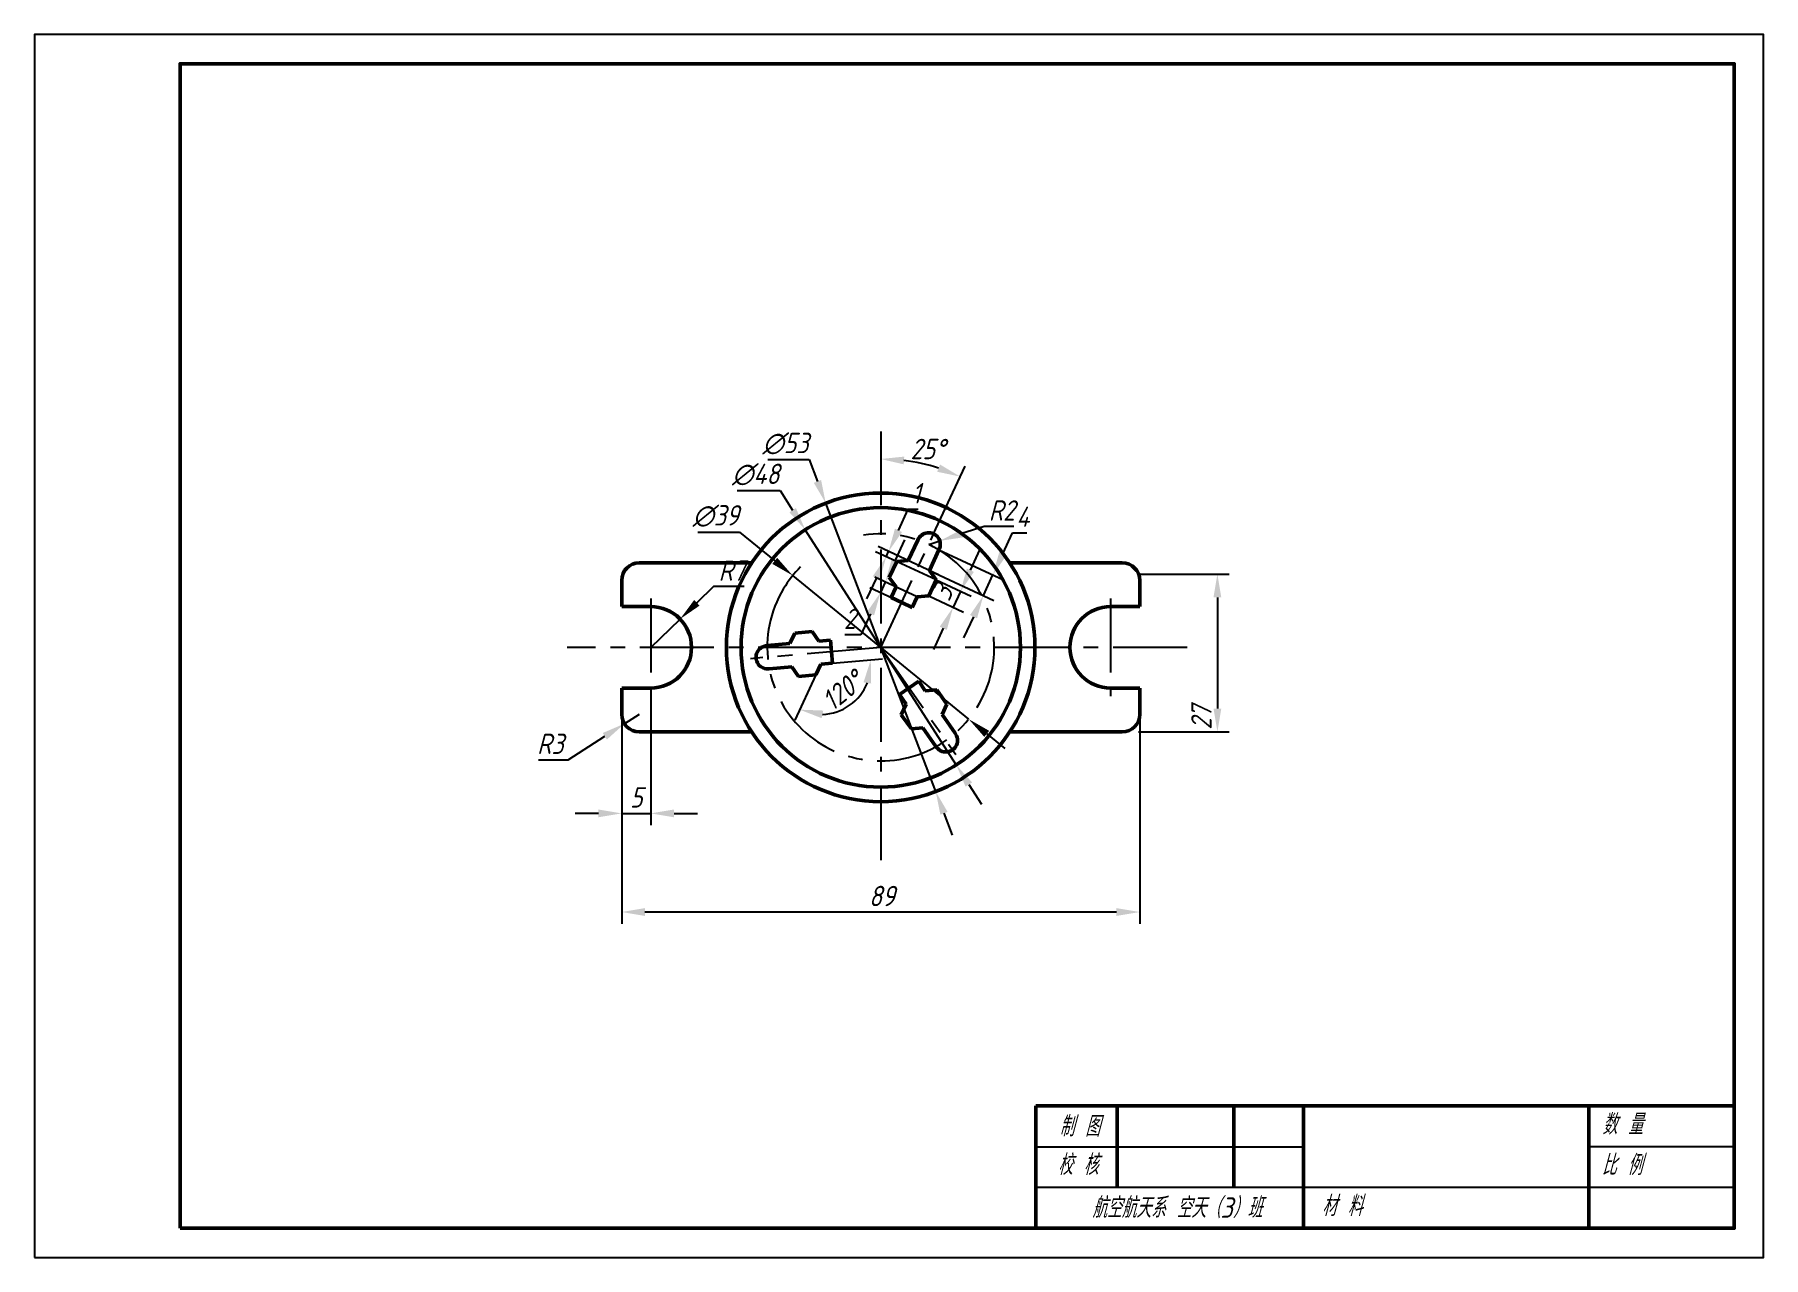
# Model space of a CAD drawing. Header units: millimetres. Extents: x 1 to 2971, y 6 to 1476.
# Drawn here: x 446.5 to 743.5, y 635.6 to 845.6 of the extents above; entities that cross this region are included whole.
import ezdxf

# ---------------------------------------------------------------- set-up
doc = ezdxf.new("R2010")
doc.units = ezdxf.units.MM
doc.header["$PDMODE"] = 35
doc.linetypes.add('CENTER', pattern=[50.8, 31.75, -6.35, 6.35, -6.35])
for name, color, linetype, lineweight in [('尺寸标注', 7, 'Continuous', 25), ('文字标注', 7, 'Continuous', 25), ('点画线', 1, 'CENTER', 25), ('粗实线', 7, 'Continuous', 50), ('细实线', 3, 'Continuous', 25)]:
    doc.layers.add(name, color=color, linetype=linetype, lineweight=lineweight)
doc.styles.add('国标汉字', font='gbeitc.shx', dxfattribs={"height": 3.5, "bigfont": 'gbcbig.shx'})
doc.dimstyles.new('国标尺寸', dxfattribs={"dimtxt": 3.5, "dimasz": 4, "dimexe": 2, "dimexo": 0, "dimgap": 1, "dimtad": 1, "dimtoh": 1, "dimdec": 0, "dimdsep": 46, "dimtxsty": '国标汉字', "dimcen": 3.5, "dimclre": 256, "dimaunit": 1, "dimadec": 0, "dimazin": 0, "dimtfac": 1, "dimtdec": 0, "dimtmove": 0, "dimatfit": 3, "dimfxl": 1, "dimarcsym": 0})

msp = doc.modelspace()

# ---------------------------------------------------------------- texts
at = {"layer": '文字标注', "style": '国标汉字'}
for s, p in [('制 图', (622.51, 656.41)), ('数 量', (715.79, 656.76)), ('校 核', (622.24, 649.81)), ('比 例', (715.68, 649.77)), ('航空航天系 空天（3）班', (628.14, 642.45)), ('材 料', (667.62, 642.74))]:
    msp.add_text(s, height=3.5, dxfattribs=at).set_placement(p)

# ---------------------------------------------------------------- blocks, each defined once
blk = doc.blocks.new('*D193')
at = {"layer": 'Defpoints', "color": 0, "transparency": 16777216}
for p in [(591.83, 777.51), (596.52, 772.41), (601.32, 760.76), (591.83, 740.41), (591.83, 703.31)]:
    blk.add_point(p, dxfattribs=at)
at = {"layer": '尺寸标注', "lineweight": -2, "transparency": 16777216}
blk.add_line((601.32, 760.76), (606.35, 771.54), dxfattribs=at)
at = {"layer": '尺寸标注', "color": 0, "lineweight": -2, "transparency": 16777216}
blk.add_arc((591.83, 740.41), 32.34, 72.0907, 82.9093, dxfattribs=at)
at = {"layer": '尺寸标注', "color": 0, "transparency": 16777216}
for points in [[(595.78, 771.84), (595.87, 773.17), (591.83, 772.76)], [(602.02, 771.81), (601.53, 770.57), (605.5, 769.73)]]:
    blk.add_solid(points, dxfattribs=at)
at = {"layer": '尺寸标注', "color": 0, "transparency": 16777216, "insert": (599.91, 774.48), "char_height": 3.5, "attachment_point": 5, "style": '国标汉字'}
blk.add_mtext('25°', dxfattribs=at)
blk = doc.blocks.new('*D194')
at = {"layer": 'Defpoints', "color": 0, "transparency": 16777216}
for p in [(581.55, 737.51), (581.55, 737.51), (583.54, 737.68), (580.7, 735.69), (583.77, 729.19)]:
    blk.add_point(p, dxfattribs=at)
at = {"layer": '尺寸标注', "lineweight": -2, "transparency": 16777216}
for p, q in [((583.54, 737.68), (592.11, 738.43)), ((580.7, 735.69), (577.06, 727.89))]:
    blk.add_line(p, q, dxfattribs=at)
at = {"layer": '尺寸标注', "color": 0, "lineweight": -2, "transparency": 16777216}
blk.add_arc((581.55, 737.51), 8.61, 271.8733, 338.1267, dxfattribs=at)
at = {"layer": '尺寸标注', "color": 0, "transparency": 16777216}
for points in [[(588.88, 734.4), (590.19, 734.2), (590.12, 738.26)], [(581.69, 728.25), (581.96, 729.56), (577.91, 729.71)]]:
    blk.add_solid(points, dxfattribs=at)
at = {"layer": '尺寸标注', "color": 0, "transparency": 16777216, "insert": (585.24, 732.96), "char_height": 3.5, "attachment_point": 5, "rotation": 39.0298, "style": '国标汉字'}
blk.add_mtext('120°', dxfattribs=at)
blk = doc.blocks.new('*D195')
at = {"layer": 'Defpoints', "color": 0, "transparency": 16777216}
for p in [(582.39, 765.17), (601.28, 715.65)]:
    blk.add_point(p, dxfattribs=at)
at = {"layer": '尺寸标注', "color": 0, "lineweight": -2, "transparency": 16777216}
for p, q in [((572.41, 772.65), (579.54, 772.65)), ((579.54, 772.65), (580.96, 768.91)), ((601.28, 715.65), (582.39, 765.17)), ((602.7, 711.92), (604.13, 708.18))]:
    blk.add_line(p, q, dxfattribs=at)
at = {"layer": '尺寸标注', "color": 0, "transparency": 16777216}
for points in [[(581.59, 769.15), (580.34, 768.67), (582.39, 765.17)], [(603.32, 712.15), (602.08, 711.68), (601.28, 715.65)]]:
    blk.add_solid(points, dxfattribs=at)
at = {"layer": '尺寸标注', "color": 0, "transparency": 16777216, "insert": (575.48, 775.4), "char_height": 3.5, "attachment_point": 5, "style": '国标汉字'}
blk.add_mtext('∅53', dxfattribs=at)
blk = doc.blocks.new('*D196')
at = {"layer": 'Defpoints', "color": 0, "transparency": 16777216}
for p in [(578.86, 760.61), (604.81, 720.22)]:
    blk.add_point(p, dxfattribs=at)
at = {"layer": '尺寸标注', "color": 0, "lineweight": -2, "transparency": 16777216}
for p, q in [((567.19, 767.34), (574.54, 767.34)), ((574.54, 767.34), (576.7, 763.97)), ((604.81, 720.22), (578.86, 760.61)), ((606.97, 716.86), (609.13, 713.49))]:
    blk.add_line(p, q, dxfattribs=at)
at = {"layer": '尺寸标注', "color": 0, "transparency": 16777216}
for points in [[(577.26, 764.33), (576.14, 763.61), (578.86, 760.61)], [(607.53, 717.22), (606.41, 716.5), (604.81, 720.22)]]:
    blk.add_solid(points, dxfattribs=at)
at = {"layer": '尺寸标注', "color": 0, "transparency": 16777216, "insert": (570.36, 770.09), "char_height": 3.5, "attachment_point": 5, "style": '国标汉字'}
blk.add_mtext('∅48', dxfattribs=at)
blk = doc.blocks.new('*D197')
at = {"layer": 'Defpoints', "color": 0, "transparency": 16777216}
for p in [(576.72, 752.74), (606.94, 728.09)]:
    blk.add_point(p, dxfattribs=at)
at = {"layer": '尺寸标注', "color": 0, "lineweight": -2, "transparency": 16777216}
for p, q in [((560.43, 760.22), (567.56, 760.22)), ((567.56, 760.22), (573.62, 755.27)), ((606.94, 728.09), (576.72, 752.74)), ((610.04, 725.56), (613.14, 723.03))]:
    blk.add_line(p, q, dxfattribs=at)
at = {"layer": '尺寸标注', "lineweight": -2, "transparency": 16777216}
blk.add_arc((591.83, 740.41), 19.5, 134.9155, 148.8474, dxfattribs=at)
at = {"layer": '尺寸标注', "color": 0, "transparency": 16777216}
for points in [[(574.05, 755.79), (573.2, 754.75), (576.72, 752.74)], [(610.46, 726.08), (609.62, 725.04), (606.94, 728.09)]]:
    blk.add_solid(points, dxfattribs=at)
at = {"layer": '尺寸标注', "color": 0, "transparency": 16777216, "insert": (563.49, 762.97), "char_height": 3.5, "attachment_point": 5, "style": '国标汉字'}
blk.add_mtext('∅39', dxfattribs=at)
blk = doc.blocks.new('*D198')
at = {"layer": 'Defpoints', "color": 0, "transparency": 16777216}
for p in [(557.37, 745.28), (552.33, 740.41)]:
    blk.add_point(p, dxfattribs=at)
at = {"layer": '尺寸标注', "color": 0, "lineweight": -2, "transparency": 16777216}
for p, q in [((563.12, 750.84), (560.24, 748.06)), ((568.35, 750.84), (563.12, 750.84)), ((552.33, 740.41), (557.37, 745.28))]:
    blk.add_line(p, q, dxfattribs=at)
at = {"layer": '尺寸标注', "color": 0, "transparency": 16777216}
blk.add_solid([(559.78, 748.54), (560.71, 747.58), (557.37, 745.28)], dxfattribs=at)
at = {"layer": '尺寸标注', "color": 0, "transparency": 16777216, "insert": (566.24, 753.59), "char_height": 3.5, "attachment_point": 5, "style": '国标汉字'}
blk.add_mtext('R7', dxfattribs=at)
blk = doc.blocks.new('*D199')
at = {"layer": 'Defpoints', "color": 0, "transparency": 16777216}
for p in [(600.07, 758.09), (601.98, 758.7)]:
    blk.add_point(p, dxfattribs=at)
at = {"layer": '尺寸标注', "color": 0, "lineweight": -2, "transparency": 16777216}
for p, q in [((609.59, 761.17), (605.78, 759.94)), ((614.67, 761.17), (609.59, 761.17)), ((600.07, 758.09), (601.98, 758.7))]:
    blk.add_line(p, q, dxfattribs=at)
at = {"layer": '尺寸标注', "color": 0, "transparency": 16777216}
blk.add_solid([(605.58, 760.57), (605.99, 759.3), (601.98, 758.7)], dxfattribs=at)
at = {"layer": '尺寸标注', "color": 0, "transparency": 16777216, "insert": (612.63, 763.92), "char_height": 3.5, "attachment_point": 5, "style": '国标汉字'}
blk.add_mtext('R2', dxfattribs=at)
blk = doc.blocks.new('*D200')
at = {"layer": 'Defpoints', "color": 0, "transparency": 16777216}
for p in [(636.13, 753), (636.13, 725.91), (649.67, 725.91)]:
    blk.add_point(p, dxfattribs=at)
at = {"layer": '尺寸标注', "lineweight": -2, "transparency": 16777216}
for p, q in [((636.13, 753), (651.67, 753)), ((636.13, 725.91), (651.67, 725.91))]:
    blk.add_line(p, q, dxfattribs=at)
at = {"layer": '尺寸标注', "color": 0, "lineweight": -2, "transparency": 16777216}
blk.add_line((649.67, 749), (649.67, 729.91), dxfattribs=at)
at = {"layer": '尺寸标注', "color": 0, "transparency": 16777216}
for points in [[(649, 749), (650.34, 749), (649.67, 753)], [(649, 729.91), (650.34, 729.91), (649.67, 725.91)]]:
    blk.add_solid(points, dxfattribs=at)
at = {"layer": '尺寸标注', "color": 0, "transparency": 16777216, "insert": (646.92, 728.33), "char_height": 3.5, "attachment_point": 5, "rotation": 90, "style": '国标汉字'}
blk.add_mtext('27', dxfattribs=at)
blk = doc.blocks.new('*D201')
at = {"layer": 'Defpoints', "color": 0, "transparency": 16777216}
for p in [(547.33, 728.91), (636.33, 728.91), (547.33, 694.96)]:
    blk.add_point(p, dxfattribs=at)
at = {"layer": '尺寸标注', "lineweight": -2, "transparency": 16777216}
for p, q in [((547.33, 728.91), (547.33, 692.96)), ((636.33, 728.91), (636.33, 692.96))]:
    blk.add_line(p, q, dxfattribs=at)
at = {"layer": '尺寸标注', "color": 0, "lineweight": -2, "transparency": 16777216}
blk.add_line((632.33, 694.96), (551.33, 694.96), dxfattribs=at)
at = {"layer": '尺寸标注', "color": 0, "transparency": 16777216}
for points in [[(551.33, 695.63), (551.33, 694.29), (547.33, 694.96)], [(632.33, 695.63), (632.33, 694.29), (636.33, 694.96)]]:
    blk.add_solid(points, dxfattribs=at)
at = {"layer": '尺寸标注', "color": 0, "transparency": 16777216, "insert": (592.02, 697.71), "char_height": 3.5, "attachment_point": 5, "style": '国标汉字'}
blk.add_mtext('89', dxfattribs=at)
blk = doc.blocks.new('*D202')
at = {"layer": 'Defpoints', "color": 0, "transparency": 16777216}
for p in [(552.33, 732.01), (547.33, 728.91), (552.33, 711.9)]:
    blk.add_point(p, dxfattribs=at)
at = {"layer": '尺寸标注', "lineweight": -2, "transparency": 16777216}
for p, q in [((552.33, 732.01), (552.33, 709.9)), ((547.33, 728.91), (547.33, 709.9))]:
    blk.add_line(p, q, dxfattribs=at)
at = {"layer": '尺寸标注', "color": 0, "lineweight": -2, "transparency": 16777216}
for p, q in [((543.33, 711.9), (539.33, 711.9)), ((547.33, 711.9), (552.33, 711.9)), ((556.33, 711.9), (560.33, 711.9))]:
    blk.add_line(p, q, dxfattribs=at)
at = {"layer": '尺寸标注', "color": 0, "transparency": 16777216}
for points in [[(543.33, 712.57), (543.33, 711.23), (547.33, 711.9)], [(556.33, 712.57), (556.33, 711.23), (552.33, 711.9)]]:
    blk.add_solid(points, dxfattribs=at)
at = {"layer": '尺寸标注', "color": 0, "transparency": 16777216, "insert": (549.83, 714.65), "char_height": 3.5, "attachment_point": 5, "style": '国标汉字'}
blk.add_mtext('5', dxfattribs=at)
blk = doc.blocks.new('*D203')
at = {"layer": 'Defpoints', "color": 0, "transparency": 16777216}
for p in [(550.33, 728.91), (547.81, 727.3)]:
    blk.add_point(p, dxfattribs=at)
at = {"layer": '尺寸标注', "color": 0, "lineweight": -2, "transparency": 16777216}
for p, q in [((550.33, 728.91), (547.81, 727.3)), ((538.12, 721.1), (544.44, 725.14)), ((533.03, 721.1), (538.12, 721.1))]:
    blk.add_line(p, q, dxfattribs=at)
at = {"layer": '尺寸标注', "color": 0, "transparency": 16777216}
blk.add_solid([(544.08, 725.71), (544.79, 724.58), (547.81, 727.3)], dxfattribs=at)
at = {"layer": '尺寸标注', "color": 0, "transparency": 16777216, "insert": (535.07, 723.85), "char_height": 3.5, "attachment_point": 5, "style": '国标汉字'}
blk.add_mtext('R3', dxfattribs=at)
blk = doc.blocks.new('*D204')
at = {"layer": 'Defpoints', "color": 0, "transparency": 16777216}
for p in [(601.84, 757.15), (600.2, 753.62), (609.46, 749.3)]:
    blk.add_point(p, dxfattribs=at)
at = {"layer": '尺寸标注', "color": 0, "lineweight": -2, "transparency": 16777216}
for p, q in [((612.79, 756.46), (614.48, 760.09)), ((614.48, 760.09), (616.94, 760.09)), ((609.46, 749.3), (611.11, 752.84)), ((607.77, 745.68), (606.08, 742.05))]:
    blk.add_line(p, q, dxfattribs=at)
at = {"layer": '尺寸标注', "lineweight": -2, "transparency": 16777216}
for p, q in [((601.84, 757.15), (612.92, 751.99)), ((600.2, 753.62), (611.27, 748.46))]:
    blk.add_line(p, q, dxfattribs=at)
at = {"layer": '尺寸标注', "color": 0, "transparency": 16777216}
for points in [[(612.19, 756.74), (613.4, 756.18), (611.11, 752.84)], [(607.17, 745.96), (608.38, 745.4), (609.46, 749.3)]]:
    blk.add_solid(points, dxfattribs=at)
at = {"layer": '尺寸标注', "color": 0, "transparency": 16777216, "insert": (616.21, 762.84), "char_height": 3.5, "attachment_point": 5, "style": '国标汉字'}
blk.add_mtext('4', dxfattribs=at)
blk = doc.blocks.new('*D205')
at = {"layer": 'Defpoints', "color": 0, "transparency": 16777216}
for p in [(593.19, 756.88), (601.34, 751.98), (601.77, 752.89)]:
    blk.add_point(p, dxfattribs=at)
at = {"layer": '尺寸标注', "color": 0, "lineweight": -2, "transparency": 16777216}
for p, q in [((594.88, 760.5), (596.57, 764.13)), ((596.57, 764.13), (598.29, 764.13)), ((592.77, 755.97), (593.19, 756.88)), ((591.08, 752.34), (589.39, 748.72))]:
    blk.add_line(p, q, dxfattribs=at)
at = {"layer": '尺寸标注', "lineweight": -2, "transparency": 16777216}
for p, q in [((601.77, 752.89), (591.38, 757.72)), ((601.34, 751.98), (590.95, 756.81))]:
    blk.add_line(p, q, dxfattribs=at)
at = {"layer": '尺寸标注', "color": 0, "transparency": 16777216}
for points in [[(594.27, 760.79), (595.48, 760.22), (593.19, 756.88)], [(590.47, 752.63), (591.68, 752.06), (592.77, 755.97)]]:
    blk.add_solid(points, dxfattribs=at)
at = {"layer": '尺寸标注', "color": 0, "transparency": 16777216, "insert": (597.93, 766.88), "char_height": 3.5, "attachment_point": 5, "style": '国标汉字'}
blk.add_mtext('1', dxfattribs=at)
blk = doc.blocks.new('*D206')
at = {"layer": 'Defpoints', "color": 0, "transparency": 16777216}
for p in [(601.34, 751.98), (600.08, 749.26), (604.27, 747.3)]:
    blk.add_point(p, dxfattribs=at)
at = {"layer": '尺寸标注', "color": 0, "lineweight": -2, "transparency": 16777216}
for p, q in [((607.23, 753.65), (608.92, 757.27)), ((605.54, 750.02), (604.27, 747.3)), ((602.58, 743.68), (600.89, 740.05))]:
    blk.add_line(p, q, dxfattribs=at)
at = {"layer": '尺寸标注', "lineweight": -2, "transparency": 16777216}
for p, q in [((601.34, 751.98), (607.35, 749.18)), ((600.08, 749.26), (606.08, 746.46))]:
    blk.add_line(p, q, dxfattribs=at)
at = {"layer": '尺寸标注', "color": 0, "transparency": 16777216}
for points in [[(606.62, 753.93), (607.83, 753.37), (605.54, 750.02)], [(601.97, 743.96), (603.18, 743.4), (604.27, 747.3)]]:
    blk.add_solid(points, dxfattribs=at)
at = {"layer": '尺寸标注', "color": 0, "transparency": 16777216, "insert": (602.41, 749.83), "char_height": 3.5, "attachment_point": 5, "rotation": 65, "style": '国标汉字'}
blk.add_mtext('3', dxfattribs=at)
blk = doc.blocks.new('*D207')
at = {"layer": 'Defpoints', "color": 0, "transparency": 16777216}
for p in [(591.78, 749.82), (598.08, 749.08), (597.24, 747.27)]:
    blk.add_point(p, dxfattribs=at)
at = {"layer": '尺寸标注', "color": 0, "lineweight": -2, "transparency": 16777216}
for p, q in [((594.31, 755.26), (596, 758.88)), ((592.62, 751.63), (591.78, 749.82)), ((590.09, 746.19), (588.4, 742.57)), ((588.4, 742.57), (585.65, 742.57))]:
    blk.add_line(p, q, dxfattribs=at)
at = {"layer": '尺寸标注', "lineweight": -2, "transparency": 16777216}
for p, q in [((598.08, 749.08), (590.81, 752.48)), ((597.24, 747.27), (589.97, 750.66))]:
    blk.add_line(p, q, dxfattribs=at)
at = {"layer": '尺寸标注', "color": 0, "transparency": 16777216}
for points in [[(593.71, 755.54), (594.92, 754.97), (592.62, 751.63)], [(589.48, 746.47), (590.69, 745.91), (591.78, 749.82)]]:
    blk.add_solid(points, dxfattribs=at)
at = {"layer": '尺寸标注', "color": 0, "transparency": 16777216, "insert": (586.52, 745.32), "char_height": 3.5, "attachment_point": 5, "style": '国标汉字'}
blk.add_mtext('2', dxfattribs=at)

# ---------------------------------------------------------------- dimensions: what is measured, and where the dimension line sits
at = {"layer": '尺寸标注'}
for p1, p2, picture, middle in [((601.28, 715.65), (582.39, 765.17), '*D195', (575.48, 775.4)), ((604.81, 720.22), (578.86, 760.61), '*D196', (570.36, 770.09))]:
    dim = msp.add_diameter_dim_2p(p1=p1, p2=p2, dimstyle='国标尺寸', dxfattribs=at)
    dim.commit()
    dim.dimension.update_dxf_attribs({"geometry": picture, "text_midpoint": middle})
for base, line1, line2, picture, middle in [((596.52, 772.41), ((591.83, 740.41), (601.32, 760.76)), ((591.83, 777.51), (591.83, 703.31)), '*D193', (599.91, 771.73)), ((583.77, 729.19), ((581.55, 737.51), (583.54, 737.68)), ((580.7, 735.69), (581.55, 737.51)), '*D194', (586.97, 730.82))]:
    dim = msp.add_angular_dim_2l(base=base, line1=line1, line2=line2, dimstyle='国标尺寸', dxfattribs=at)
    dim.commit()
    dim.dimension.update_dxf_attribs({"geometry": picture, "text_midpoint": middle, "dimtype": 162})
for base, p1, p2, angle, picture, middle, dimtype in [((593.19, 756.88), (601.34, 751.98), (601.77, 752.89), 65.0387, '*D205', (597.93, 764.13), 161), ((609.46, 749.3), (601.84, 757.15), (600.2, 753.62), 245.0387, '*D204', (616.21, 760.09), 161), ((591.78, 749.82), (598.08, 749.08), (597.24, 747.27), 245, '*D207', (586.52, 742.57), 161), ((604.27, 747.3), (601.34, 751.98), (600.08, 749.26), 245, '*D206', (604.9, 748.66), 161), ((649.67, 725.91), (636.13, 753), (636.13, 725.91), 90, '*D200', (649.67, 728.33), 160)]:
    dim = msp.add_linear_dim(base=base, p1=p1, p2=p2, angle=angle, dimstyle='国标尺寸', dxfattribs=at)
    dim.commit()
    dim.dimension.update_dxf_attribs({"geometry": picture, "text_midpoint": middle, "dimtype": dimtype})
dim = msp.add_diameter_dim_2p(p1=(606.94, 728.09), p2=(576.72, 752.74), dimstyle='国标尺寸', dxfattribs=at)
dim.commit()
dim.dimension.update_dxf_attribs({"geometry": '*D197', "text_midpoint": (563.49, 760.22), "dimtype": 163})
for center, mpoint, picture, middle in [((600.07, 758.09), (601.98, 758.7), '*D199', (612.63, 763.92)), ((552.33, 740.41), (557.37, 745.28), '*D198', (566.24, 753.59)), ((550.33, 728.91), (547.81, 727.3), '*D203', (535.07, 723.85))]:
    dim = msp.add_radius_dim(center=center, mpoint=mpoint, dimstyle='国标尺寸', dxfattribs=at)
    dim.commit()
    dim.dimension.update_dxf_attribs({"geometry": picture, "text_midpoint": middle})
for base, p1, p2, picture, middle in [((552.33, 711.9), (547.33, 728.91), (552.33, 732.01), '*D202', (549.83, 711.9)), ((547.33, 694.96), (636.33, 728.91), (547.33, 728.91), '*D201', (592.02, 694.96))]:
    dim = msp.add_linear_dim(base=base, p1=p1, p2=p2, dimstyle='国标尺寸', dxfattribs=at)
    dim.commit()
    dim.dimension.update_dxf_attribs({"geometry": picture, "text_midpoint": middle, "dimtype": 160})

# ---------------------------------------------------------------- linework, layer by layer
at = {"layer": '点画线', "ltscale": 0.4}
for p, q in [((591.83, 777.51), (591.83, 703.31)), ((591.83, 740.41), (601.32, 760.76)), ((552.33, 748.81), (552.33, 732.01)), ((631.33, 748.81), (631.33, 732.01)), ((644.45, 740.41), (537.97, 740.41)), ((591.83, 740.41), (569.47, 738.46)), ((591.83, 740.41), (604.71, 722.02))]:
    msp.add_line(p, q, dxfattribs=at)
msp.add_arc((591.83, 740.41), 19.5, 148.8474, 98.7688, dxfattribs=at)
at = {"layer": '粗实线'}
for p, q in [((598.22, 758.84), (596.57, 755.31)), ((569.65, 754.91), (550.33, 754.91)), ((594.58, 755.13), (593.31, 752.41)), ((594.58, 755.13), (596.57, 755.31)), ((601.84, 757.15), (600.2, 753.62)), ((614.01, 754.91), (633.33, 754.91)), ((547.33, 751.91), (547.33, 747.41)), ((593.31, 752.41), (594.46, 750.78)), ((601.34, 751.98), (600.08, 749.26)), ((601.34, 751.98), (600.2, 753.62)), ((636.33, 751.91), (636.33, 747.41)), ((594.46, 750.78), (593.61, 748.96)), ((593.61, 748.96), (595.43, 748.12)), ((598.08, 749.08), (597.24, 747.27)), ((600.08, 749.26), (598.08, 749.08)), ((552.33, 747.41), (547.33, 747.41)), ((597.24, 747.27), (595.43, 748.12)), ((631.33, 747.41), (636.33, 747.41)), ((577.06, 742.87), (576.22, 741.06)), ((577.06, 742.87), (580.05, 743.13)), ((580.05, 743.13), (581.2, 741.49)), ((572.34, 740.71), (576.22, 741.06)), ((581.2, 741.49), (583.19, 741.67)), ((583.19, 741.67), (583.37, 739.67)), ((583.54, 737.68), (583.37, 739.67)), ((572.68, 736.73), (576.57, 737.07)), ((577.71, 735.43), (576.57, 737.07)), ((580.7, 735.69), (581.55, 737.51)), ((581.55, 737.51), (583.54, 737.68)), ((577.71, 735.43), (580.7, 735.69)), ((598.35, 734.6), (596.71, 733.45)), ((599.49, 732.96), (598.35, 734.6)), ((547.33, 733.41), (547.33, 728.91)), ((552.33, 733.41), (547.33, 733.41)), ((595.07, 732.3), (596.71, 733.45)), ((596.22, 730.67), (595.07, 732.3)), ((595.37, 728.85), (596.22, 730.67)), ((601.49, 733.13), (599.49, 732.96)), ((603.21, 730.68), (601.49, 733.13)), ((603.21, 730.68), (602.36, 728.86)), ((631.33, 733.41), (636.33, 733.41)), ((636.33, 733.41), (636.33, 728.91)), ((597.09, 726.4), (595.37, 728.85)), ((604.6, 725.67), (602.36, 728.86)), ((569.65, 725.91), (550.33, 725.91)), ((597.09, 726.4), (599.09, 726.57)), ((601.32, 723.38), (599.09, 726.57)), ((614.01, 725.91), (633.33, 725.91)), ((738.47, 661.65), (618.47, 661.65)), ((618.47, 661.65), (618.47, 640.65)), ((632.47, 647.65), (632.47, 661.65)), ((652.47, 647.65), (652.47, 661.65)), ((664.47, 640.65), (664.47, 661.65)), ((713.47, 640.65), (713.47, 661.65))]:
    msp.add_line(p, q, dxfattribs=at)
msp.add_lwpolyline([(471.47, 640.65), (738.47, 640.65), (738.47, 840.65), (471.47, 840.65)], close=True, dxfattribs=at)
for radius in [26.5, 24]:
    msp.add_circle((591.83, 740.41), radius, dxfattribs=at)
for centre, radius, start, end in [((600.07, 758.09), 2, 332.0605, 157.9395), ((550.33, 751.91), 3, 90, 180), ((633.33, 751.91), 3, 0, 90), ((552.33, 740.41), 7, 270, 90), ((631.33, 740.41), 7, 90, 270), ((572.41, 738.71), 2, 92.0605, 277.9395), ((550.33, 728.91), 3, 180, 270), ((633.33, 728.91), 3, 270, 0), ((603.02, 724.44), 2, 212.0605, 37.9395)]:
    msp.add_arc(centre, radius, start, end, dxfattribs=at)
at = {"layer": '细实线'}
for p, q in [((618.47, 654.65), (664.47, 654.65)), ((738.47, 654.65), (713.47, 654.65)), ((738.47, 647.65), (618.47, 647.65))]:
    msp.add_line(p, q, dxfattribs=at)
msp.add_lwpolyline([(446.47, 635.65), (743.47, 635.65), (743.47, 845.65), (446.47, 845.65)], close=True, dxfattribs=at)

msp.set_redraw_order([(e.dxf.handle, doc.entitydb.next_handle()) for e in msp.query("TEXT MTEXT ATTDEF DIMENSION ARC_DIMENSION")])  # texts and dimensions are drawn at this point

doc.saveas('drawing.dxf')
